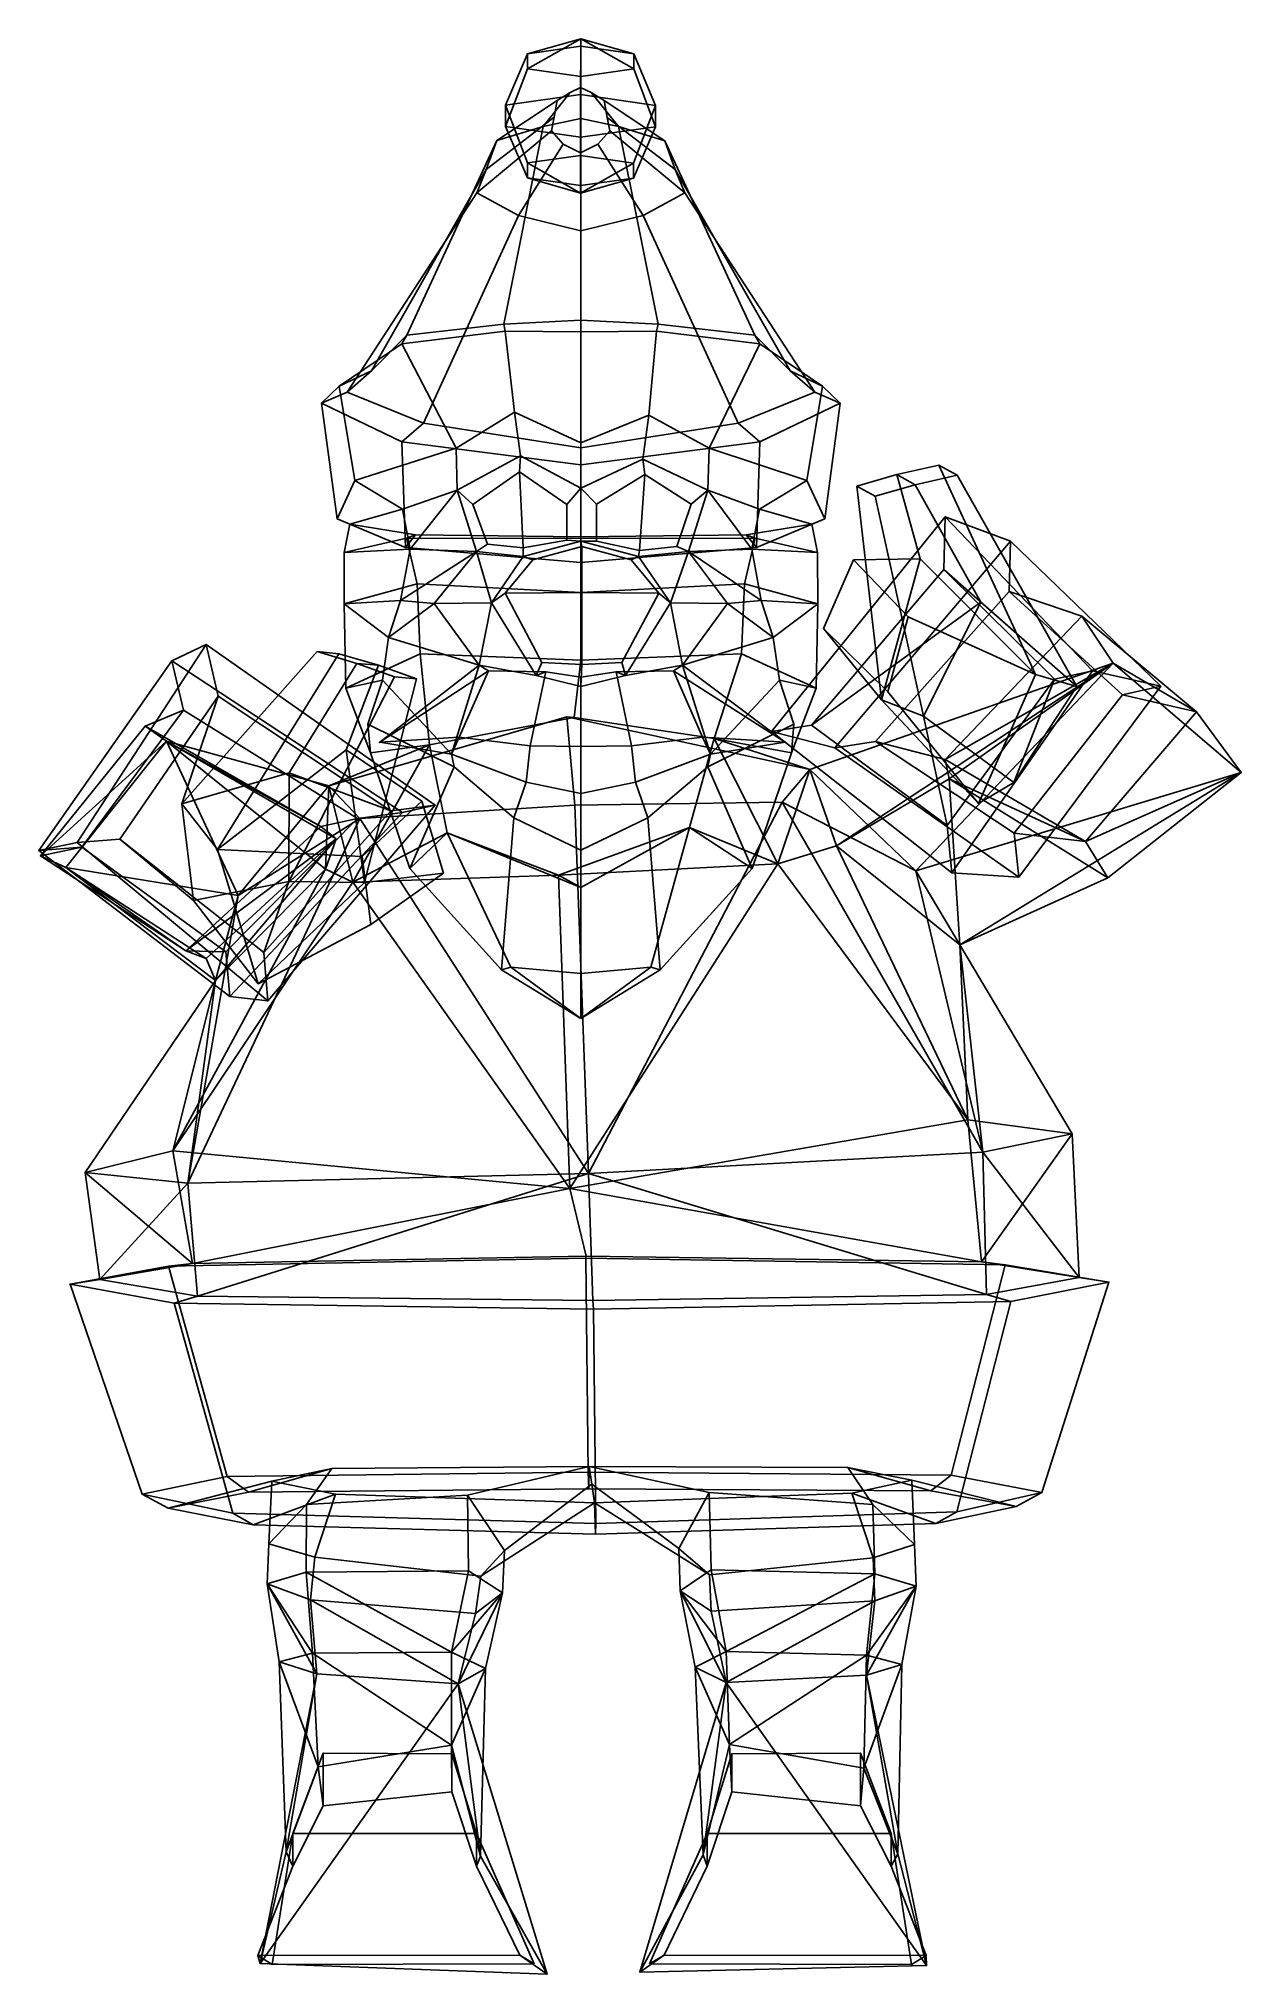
# Model space of a CAD drawing. Extents: x -144 to 165, y -156 to 341.
import ezdxf

# ---------------------------------------------------------------- set-up
doc = ezdxf.new("R2010")
doc.units = 0

msp = doc.modelspace()

# ---------------------------------------------------------------- linework, layer by layer
for p in [(-56.319145, 160.365143, 96.495125), (47.687424, 160.365143, 96.495125)]:
    msp.add_point(p)
for points in [[(-18.376617, 336.949158, -22.037312), (-4.769042, 338.858826, -29.255663), (-4.795277, 326.463806, -38.97863), (-24.039314, 323.763123, -28.770412)], [(-18.374027, 333.085388, -7.617522), (-4.756031, 340.792175, -13.282482), (-18.376617, 336.949158, -22.037312)], [(-4.756031, 340.792175, -13.282482), (-4.769042, 338.858826, -29.255663), (-18.376617, 336.949158, -22.037312)], [(-4.763864, 331.131287, -0.416025), (-4.756031, 340.792175, -13.282482), (-18.374027, 333.085388, -7.617522)], [(8.841154, 336.904724, -22.054108), (14.452418, 323.700287, -28.794165), (-4.795277, 326.463806, -38.97863), (-4.769042, 338.858826, -29.255663)], [(-4.756031, 340.792175, -13.282482), (8.841154, 336.904724, -22.054108), (-4.769042, 338.858826, -29.255663)], [(-4.763864, 331.131287, -0.416025), (8.843743, 333.040955, -7.634317), (-4.756031, 340.792175, -13.282482)], [(8.843743, 333.040955, -7.634317), (8.841154, 336.904724, -22.054108), (-4.756031, 340.792175, -13.282482)], [(-24.035654, 318.29892, -8.377671), (-18.374027, 333.085388, -7.617522), (-18.376617, 336.949158, -22.037312), (-24.039314, 323.763123, -28.770412)], [(-4.787954, 315.53537, 1.806764), (-4.763864, 331.131287, -0.416025), (-18.374027, 333.085388, -7.617522), (-24.035654, 318.29892, -8.377671)], [(-4.787954, 315.53537, 1.806764), (14.456079, 318.236053, -8.401423), (8.843743, 333.040955, -7.634317), (-4.763864, 331.131287, -0.416025)], [(14.456079, 318.236053, -8.401423), (14.452418, 323.700287, -28.794165), (8.841154, 336.904724, -22.054108), (8.843743, 333.040955, -7.634317)], [(-4.782712, 328.239136, -7.126527), (-7.480326, 327.024872, -7.458448), (-14.351939, 318.266296, 51.219952), (-4.722404, 320.358612, 53.964451)], [(-4.782712, 328.239136, -7.126527), (-4.722404, 320.358612, 53.964451), (4.901063, 318.252838, 51.214859), (-2.08949, 327.016052, -7.461774)], [(-10.824583, 324.942139, -8.027981), (-11.582346, 320.642426, -9.20479), (-28.976822, 307.271637, 36.821705), (-26.287489, 314.677887, 46.516022)], [(-7.480326, 327.024872, -7.458448), (-10.824583, 324.942139, -8.027981), (-26.287489, 314.677887, 46.516022), (-14.351939, 318.266296, 51.219952)], [(-18.426943, 308.958221, -29.53746), (-24.039314, 323.763123, -28.770412), (-4.795277, 326.463806, -38.97863), (-4.819367, 310.86792, -36.75581)], [(-24.035654, 318.29892, -8.377671), (-24.039314, 323.763123, -28.770412), (-18.426943, 308.958221, -29.53746), (-18.424353, 305.094452, -15.11767)], [(8.790828, 308.913788, -29.554255), (-4.819367, 310.86792, -36.75581), (-4.795277, 326.463806, -38.97863), (14.452418, 323.700287, -28.794165)], [(-2.08949, 327.016052, -7.461774), (4.901063, 318.252838, 51.214859), (16.826214, 314.647736, 46.50462), (1.247243, 324.922424, -8.03543)], [(1.247243, 324.922424, -8.03543), (16.826214, 314.647736, 46.50462), (19.494129, 307.237701, 36.808887), (1.989508, 320.620239, -9.213164)], [(14.456079, 318.236053, -8.401423), (8.793417, 305.050018, -15.134465), (8.790828, 308.913788, -29.554255), (14.452418, 323.700287, -28.794165)], [(-49.368149, 264.803253, 82.086647), (-24.507843, 267.628021, 94.745087), (-14.351939, 318.266296, 51.219952), (-26.287489, 314.677887, 46.516022)], [(-11.582346, 320.642426, -9.20479), (-12.275255, 317.174194, -10.154003), (-31.437815, 301.297607, 29.001936), (-28.976822, 307.271637, 36.821705)], [(-4.719581, 268.643951, 102.110413), (-4.722404, 320.358612, 53.964451), (-14.351939, 318.266296, 51.219952), (-24.507843, 267.628021, 94.745087)], [(-4.787954, 315.53537, 1.806764), (-24.035654, 318.29892, -8.377671), (-18.424353, 305.094452, -15.11767), (-4.814188, 303.14035, -7.916173)], [(-4.787954, 315.53537, 1.806764), (-4.814188, 303.14035, -7.916173), (8.793417, 305.050018, -15.134465), (14.456079, 318.236053, -8.401423)], [(-4.719581, 268.643951, 102.110413), (15.068679, 267.628021, 94.745087), (4.901063, 318.252838, 51.214859), (-4.722404, 320.358612, 53.964451)], [(1.989508, 320.620239, -9.213164), (19.494129, 307.237701, 36.808887), (21.937853, 301.260284, 28.98782), (2.669918, 317.14978, -10.163225)], [(39.928993, 264.803253, 82.086647), (16.826214, 314.647736, 46.50462), (4.901063, 318.252838, 51.214859), (15.068679, 267.628021, 94.745087)], [(-58.40868, 255.59906, 55.375454), (-49.368149, 264.803253, 82.086647), (-26.287489, 314.677887, 46.516022), (-28.976822, 307.271637, 36.821705)], [(-12.275255, 317.174194, -10.154003), (-9.280425, 313.777924, -11.084126), (-20.728605, 295.4487, 21.354467), (-31.437815, 301.297607, 29.001936)], [(-9.280425, 313.777924, -11.084126), (-4.812896, 311.485901, -11.712281), (-4.764117, 291.502228, 16.200111), (-20.728605, 295.4487, 21.354467)], [(-0.337135, 313.763336, -11.089643), (11.211748, 295.426331, 21.346022), (-4.764117, 291.502228, 16.200111), (-4.812896, 311.485901, -11.712281)], [(2.669918, 317.14978, -10.163225), (21.937853, 301.260284, 28.98782), (11.211748, 295.426331, 21.346022), (-0.337135, 313.763336, -11.089643)], [(48.969524, 255.59906, 55.375454), (19.494129, 307.237701, 36.808887), (16.826214, 314.647736, 46.50462), (39.928993, 264.803253, 82.086647)], [(-4.827209, 301.207001, -23.889297), (-18.426943, 308.958221, -29.53746), (-4.819367, 310.86792, -36.75581)], [(-18.424353, 305.094452, -15.11767), (-18.426943, 308.958221, -29.53746), (-4.827209, 301.207001, -23.889297)], [(-4.827209, 301.207001, -23.889297), (-4.819367, 310.86792, -36.75581), (8.790828, 308.913788, -29.554255)], [(8.793417, 305.050018, -15.134465), (-4.827209, 301.207001, -23.889297), (8.790828, 308.913788, -29.554255)], [(-64.678619, 250.177185, 32.811611), (-58.40868, 255.59906, 55.375454), (-28.976822, 307.271637, 36.821705), (-31.437815, 301.297607, 29.001936)], [(-4.814188, 303.14035, -7.916173), (-18.424353, 305.094452, -15.11767), (-4.827209, 301.207001, -23.889297)], [(-4.814188, 303.14035, -7.916173), (-4.827209, 301.207001, -23.889297), (8.793417, 305.050018, -15.134465)], [(55.239464, 250.177185, 32.811611), (21.937853, 301.260284, 28.98782), (19.494129, 307.237701, 36.808887), (48.969524, 255.59906, 55.375454)], [(-45.090706, 242.208405, 12.722825), (-64.678619, 250.177185, 32.811611), (-31.437815, 301.297607, 29.001936), (-20.728605, 295.4487, 21.354467)], [(35.651543, 242.208405, 12.722826), (11.211748, 295.426331, 21.346022), (21.937853, 301.260284, 28.98782), (55.239464, 250.177185, 32.811611)], [(-4.719582, 235.910461, -5.742792), (-45.090706, 242.208405, 12.722825), (-20.728605, 295.4487, 21.354467), (-4.764117, 291.502228, 16.200111)], [(-4.719582, 235.910461, -5.742792), (-4.764117, 291.502228, 16.200111), (11.211748, 295.426331, 21.346022), (35.651543, 242.208405, 12.722826)], [(-4.719581, 265.653229, 105.996429), (-4.719581, 268.643951, 102.110413), (-24.507843, 267.628021, 94.745087), (-24.119179, 265.833313, 99.837967)], [(-4.719581, 265.653229, 105.996429), (14.680015, 265.833313, 99.837967), (15.068679, 267.628021, 94.745087), (-4.719581, 268.643951, 102.110413)], [(-50.6105, 262.561523, 86.926041), (-49.368149, 264.803253, 82.086647), (-58.40868, 255.59906, 55.375454), (-66.707359, 251.690308, 57.15406)], [(-24.119179, 265.833313, 99.837967), (-24.507843, 267.628021, 94.745087), (-49.368149, 264.803253, 82.086647), (-50.6105, 262.561523, 86.926041)], [(-21.762354, 245.036011, 105.993355), (-24.119179, 265.833313, 99.837967), (-50.6105, 262.561523, 86.926041), (-36.703087, 235.798859, 95.688095)], [(-4.719582, 237.132874, 110.968666), (-4.719581, 265.653229, 105.996429), (-24.119179, 265.833313, 99.837967), (-21.762354, 245.036011, 105.993355)], [(-4.719582, 237.132874, 110.968666), (12.726913, 244.241577, 106.137733), (14.680015, 265.833313, 99.837967), (-4.719581, 265.653229, 105.996429)], [(12.726913, 244.241577, 106.137733), (28.135965, 235.798859, 95.688103), (41.171345, 262.561523, 86.926041), (14.680015, 265.833313, 99.837967)], [(14.680015, 265.833313, 99.837967), (41.171345, 262.561523, 86.926041), (39.928993, 264.803253, 82.086647), (15.068679, 267.628021, 94.745087)], [(41.171345, 262.561523, 86.926041), (57.2682, 251.690308, 57.15406), (48.969524, 255.59906, 55.375454), (39.928993, 264.803253, 82.086647)], [(-36.703087, 235.798859, 95.688095), (-50.6105, 262.561523, 86.926041), (-66.707359, 251.690308, 57.15406), (-62.660297, 227.540619, 77.814453)], [(28.135965, 235.798859, 95.688103), (53.221138, 227.540619, 77.814453), (57.2682, 251.690308, 57.15406), (41.171345, 262.561523, 86.926041)], [(-66.707359, 251.690308, 57.15406), (-58.40868, 255.59906, 55.375454), (-64.678619, 250.177185, 32.811611), (-71.233047, 247.304596, 31.64838)], [(57.2682, 251.690308, 57.15406), (61.793892, 247.304596, 31.64838), (55.239464, 250.177185, 32.811611), (48.969524, 255.59906, 55.375454)], [(-62.660297, 227.540619, 77.814453), (-66.707359, 251.690308, 57.15406), (-71.233047, 247.304596, 31.64838), (-67.233711, 217.683228, 41.266933)], [(-71.233047, 247.304596, 31.64838), (-64.678619, 250.177185, 32.811611), (-45.090706, 242.208405, 12.722825), (-50.619423, 237.459106, 9.714837)], [(61.793892, 247.304596, 31.64838), (41.180264, 237.459106, 9.714837), (35.651543, 242.208405, 12.722826), (55.239464, 250.177185, 32.811611)], [(53.221138, 227.540619, 77.814453), (57.794552, 217.683228, 41.266933), (61.793892, 247.304596, 31.64838), (57.2682, 251.690308, 57.15406)], [(-67.233711, 217.683228, 41.266933), (-71.233047, 247.304596, 31.64838), (-50.619423, 237.459106, 9.714837), (-49.724098, 210.312958, 16.025953)], [(-21.762354, 245.036011, 105.993355), (-36.703087, 235.798859, 95.688095), (-36.410381, 225.057556, 94.877663), (-20.193663, 233.792145, 106.658783)], [(-4.719582, 237.132874, 110.968666), (-21.762354, 245.036011, 105.993355), (-20.193663, 233.792145, 106.658783), (-4.719582, 225.558319, 108.95771)], [(-4.719582, 237.132874, 110.968666), (-4.719582, 225.558319, 108.95771), (11.158219, 232.987305, 106.68766), (12.726913, 244.241577, 106.137733)], [(12.726913, 244.241577, 106.137733), (11.158219, 232.987305, 106.68766), (27.843252, 225.057556, 94.877663), (28.135965, 235.798859, 95.688103)], [(57.794552, 217.683228, 41.266933), (40.284935, 210.312927, 16.025953), (41.180264, 237.459106, 9.714837), (61.793892, 247.304596, 31.64838)], [(-50.619423, 237.459106, 9.714837), (-45.090706, 242.208405, 12.722825), (-4.719582, 235.910461, -5.742792), (-4.719582, 231.539124, -9.574923)], [(41.180264, 237.459106, 9.714837), (-4.719582, 231.539124, -9.574923), (-4.719582, 235.910461, -5.742792), (35.651543, 242.208405, 12.722826)], [(-50.494759, 220.184937, 78.357887), (-36.410381, 225.057556, 94.877663), (-36.703087, 235.798859, 95.688095), (-62.660297, 227.540619, 77.814453)], [(-49.724098, 210.312958, 16.025953), (-50.619423, 237.459106, 9.714837), (-4.719582, 231.539124, -9.574923), (-4.719583, 206.496765, -3.372415)], [(-20.452511, 229.697693, 104.469688), (-20.193663, 233.792145, 106.658783), (-36.410381, 225.057556, 94.877663), (-32.389645, 221.328979, 94.654114)], [(-20.452511, 229.697693, 104.469688), (-8.304637, 221.325775, 106.095718), (-4.719582, 225.558319, 108.95771), (-20.193663, 233.792145, 106.658783)], [(40.284935, 210.312927, 16.025953), (-4.719583, 206.496765, -3.372415), (-4.719582, 231.539124, -9.574923), (41.180264, 237.459106, 9.714837)], [(41.055592, 220.184937, 78.357887), (53.221138, 227.540619, 77.814453), (28.135965, 235.798859, 95.688103), (27.843252, 225.057556, 94.877663)], [(-19.553154, 210.204559, 102.64016), (-20.452511, 229.697693, 104.469688), (-32.389645, 221.328979, 94.654114), (-28.642641, 211.139099, 97.547935)], [(-8.304637, 221.325775, 106.095718), (-20.452511, 229.697693, 104.469688), (-19.553154, 210.204559, 102.64016), (-8.304637, 212.208496, 106.939919)], [(11.665092, 229.002502, 104.268639), (11.158219, 232.987305, 106.68766), (-4.719582, 225.558319, 108.95771), (-0.68139, 221.445038, 106.276031)], [(-0.68139, 221.445038, 106.276031), (-0.68139, 211.94043, 107.318275), (10.348078, 209.592163, 102.009949), (11.665092, 229.002502, 104.268639)], [(10.348078, 209.592163, 102.009949), (19.910402, 210.588196, 95.723228), (23.584436, 221.448425, 92.15062), (11.665092, 229.002502, 104.268639)], [(11.665092, 229.002502, 104.268639), (23.584436, 221.448425, 92.15062), (27.843252, 225.057556, 94.877663), (11.158219, 232.987305, 106.68766)], [(66.032448, 226.064178, 203.707199), (76.30159, 229.058502, 206.201065), (81.032906, 226.419983, 194.428085), (70.751846, 223.528442, 191.884079)], [(66.032448, 226.064178, 203.707199), (72.381821, 171.225098, 202.109833), (82.296227, 207.426392, 212.784256), (76.30159, 229.058502, 206.201065)], [(76.30159, 229.058502, 206.201065), (87.051949, 231.422974, 209.0522), (91.754967, 228.905792, 197.26207), (81.032906, 226.419983, 194.428085)], [(76.30159, 229.058502, 206.201065), (82.296227, 207.426392, 212.784256), (111.852318, 177.780487, 213.289337), (87.051949, 231.422974, 209.0522)], [(81.032906, 226.419983, 194.428085), (91.754967, 228.905792, 197.26207), (122.416939, 174.688293, 181.825821), (97.80838, 196.288208, 168.790894)], [(87.051949, 231.422974, 209.0522), (111.852318, 177.780487, 213.289337), (122.416939, 174.688293, 181.825821), (91.754967, 228.905792, 197.26207)], [(-62.660297, 227.540619, 77.814453), (-67.233711, 217.683228, 41.266933), (-63.928173, 216.348694, 41.578911), (-50.494759, 220.184937, 78.357887)], [(-48.522007, 209.859009, 78.655991), (-36.410381, 225.057556, 94.877663), (-50.494759, 220.184937, 78.357887)], [(-31.480112, 209.298401, 98.549278), (-36.410381, 225.057556, 94.877663), (-48.522007, 209.859009, 78.655991)], [(-28.642641, 211.139099, 97.547935), (-32.389645, 221.328979, 94.654114), (-36.410381, 225.057556, 94.877663), (-31.480112, 209.298401, 98.549278)], [(-8.304637, 212.208496, 106.939919), (-4.719583, 211.96109, 110.144325), (-4.719582, 225.558319, 108.95771), (-8.304637, 221.325775, 106.095718)], [(-0.68139, 211.94043, 107.318275), (-0.68139, 221.445038, 106.276031), (-4.719582, 225.558319, 108.95771), (-4.719583, 211.96109, 110.144325)], [(19.910402, 210.588196, 95.723228), (22.912987, 209.298401, 98.549278), (27.843252, 225.057556, 94.877663), (23.584436, 221.448425, 92.15062)], [(22.912987, 209.298401, 98.549278), (39.082836, 209.859009, 78.655991), (27.843252, 225.057556, 94.877663)], [(39.082836, 209.859009, 78.655991), (41.055592, 220.184937, 78.357887), (27.843252, 225.057556, 94.877663)], [(53.221138, 227.540619, 77.814453), (41.055592, 220.184937, 78.357887), (54.489014, 216.348694, 41.578911), (57.794552, 217.683228, 41.266933)], [(66.032448, 226.064178, 203.707199), (70.751846, 223.528442, 191.884079), (83.176666, 167.042603, 170.863373), (72.381821, 171.225098, 202.109833)], [(70.751846, 223.528442, 191.884079), (81.032906, 226.419983, 194.428085), (97.80838, 196.288208, 168.790894), (83.176666, 167.042603, 170.863373)], [(-50.494759, 220.184937, 78.357887), (-63.928173, 216.348694, 41.578911), (-65.432579, 209.042908, 42.462151), (-48.522007, 209.859009, 78.655991)], [(41.055592, 220.184937, 78.357887), (39.082836, 209.859009, 78.655991), (55.993416, 209.042908, 42.462151), (54.489014, 216.348694, 41.578911)], [(-67.233711, 217.683228, 41.266933), (-49.724098, 210.312958, 16.025953), (-47.13797, 213.574707, 15.364482), (-63.928173, 216.348694, 41.578911)], [(-65.432579, 209.042908, 42.462151), (-63.928173, 216.348694, 41.578911), (-47.13797, 213.574707, 15.364482), (-49.450333, 212.72229, 12.67251)], [(-49.724098, 210.312958, 16.025953), (-4.719583, 206.496765, -3.372415), (-4.719583, 213.033264, -1.753984), (-47.13797, 213.574707, 15.364482)], [(-49.450333, 212.72229, 12.67251), (-47.13797, 213.574707, 15.364482), (-4.719583, 213.033264, -1.753984), (-4.719584, 212.648071, -2.405132)], [(40.011162, 212.72229, 12.67251), (-4.719584, 212.648071, -2.405132), (-4.719583, 213.033264, -1.753984), (37.698807, 213.574707, 15.364482)], [(40.284935, 210.312927, 16.025953), (37.698807, 213.574707, 15.364482), (-4.719583, 213.033264, -1.753984), (-4.719583, 206.496765, -3.372415)], [(57.794552, 217.683228, 41.266933), (54.489014, 216.348694, 41.578911), (37.698807, 213.574707, 15.364482), (40.284935, 210.312927, 16.025953)], [(55.993416, 209.042908, 42.462151), (40.011162, 212.72229, 12.67251), (37.698807, 213.574707, 15.364482), (54.489014, 216.348694, 41.578911)], [(60.377525, 158.959747, 127.723648), (44.172356, 163.163086, 156.30661), (88.721436, 218.198181, 173.971115), (105.469933, 211.936066, 146.957458)], [(44.172356, 163.163086, 156.30661), (54.405899, 164.80426, 162.229645), (88.387619, 204.712708, 175.793732), (88.721436, 218.198181, 173.971115)], [(126.488991, 178.700134, 203.59993), (88.721436, 218.198181, 173.971115), (88.387619, 204.712708, 175.793732), (116.766983, 176.574768, 198.057922)], [(126.488991, 178.700134, 203.59993), (144.039093, 174.750671, 175.789673), (105.469933, 211.936066, 146.957458), (88.721436, 218.198181, 173.971115)], [(-65.454361, 195.848938, 44.641083), (-65.432579, 209.042908, 42.462151), (-49.450333, 212.72229, 12.67251), (-46.705555, 201.025208, 11.188781)], [(-48.522007, 209.859009, 78.655991), (-65.432579, 209.042908, 42.462151), (-65.454361, 195.848938, 44.641083), (-50.963776, 196.759888, 78.504814)], [(-50.963776, 196.759888, 78.504814), (-31.480112, 209.298401, 98.549278), (-48.522007, 209.859009, 78.655991)], [(-42.309799, 195.943115, 101.72583), (-31.480112, 209.298401, 98.549278), (-50.963776, 196.759888, 78.504814)], [(-46.705555, 201.025208, 11.188781), (-49.450333, 212.72229, 12.67251), (-4.719584, 212.648071, -2.405132), (-4.719587, 198.771912, -0.945824)], [(-42.309799, 195.943115, 101.72583), (-27.678038, 196.096497, 104.760262), (-31.480112, 209.298401, 98.549278)], [(-19.553154, 210.204559, 102.64016), (-28.642641, 211.139099, 97.547935), (-31.480112, 209.298401, 98.549278), (-19.520262, 208.017517, 104.835991)], [(-27.678038, 196.096497, 104.760262), (-19.520262, 208.017517, 104.835991), (-31.480112, 209.298401, 98.549278)], [(-4.4612, 198.757813, 128.666168), (-4.4612, 210.574738, 124.536148), (-17.084074, 207.140503, 121.01963), (-24.160402, 198.576141, 122.216965)], [(-19.553154, 210.204559, 102.64016), (-19.520262, 208.017517, 104.835991), (-4.719583, 211.96109, 110.144325), (-8.304637, 212.208496, 106.939919)], [(-4.4612, 210.574738, 124.536148), (-4.719583, 211.96109, 110.144325), (-19.520262, 208.017517, 104.835991), (-17.084074, 207.140503, 121.01963)], [(37.266388, 201.025208, 11.188781), (-4.719587, 198.771912, -0.945824), (-4.719584, 212.648071, -2.405132), (40.011162, 212.72229, 12.67251)], [(-4.4612, 210.574738, 124.536148), (8.161673, 207.140503, 121.01963), (10.081097, 208.017517, 104.835991), (-4.719583, 211.96109, 110.144325)], [(10.348078, 209.592163, 102.009949), (-0.68139, 211.94043, 107.318275), (-4.719583, 211.96109, 110.144325), (10.081097, 208.017517, 104.835991)], [(-4.4612, 198.757813, 128.666168), (15.238001, 198.576141, 122.216965), (8.161673, 207.140503, 121.01963), (-4.4612, 210.574738, 124.536148)], [(10.348078, 209.592163, 102.009949), (10.081097, 208.017517, 104.835991), (22.912987, 209.298401, 98.549278), (19.910402, 210.588196, 95.723228)], [(18.238874, 196.096497, 104.760262), (22.912987, 209.298401, 98.549278), (10.081097, 208.017517, 104.835991)], [(32.870632, 195.943115, 101.72583), (22.912987, 209.298401, 98.549278), (18.238874, 196.096497, 104.760262)], [(41.524612, 196.759888, 78.504814), (39.082836, 209.859009, 78.655991), (22.912987, 209.298401, 98.549278)], [(32.870632, 195.943115, 101.72583), (41.524612, 196.759888, 78.504814), (22.912987, 209.298401, 98.549278)], [(56.015202, 195.848938, 44.641083), (37.266388, 201.025208, 11.188781), (40.011162, 212.72229, 12.67251), (55.993416, 209.042908, 42.462151)], [(39.082836, 209.859009, 78.655991), (41.524612, 196.759888, 78.504814), (56.015202, 195.848938, 44.641083), (55.993416, 209.042908, 42.462151)], [(60.377525, 158.959747, 127.723648), (105.469933, 211.936066, 146.957458), (105.08197, 199.051819, 148.657181), (70.793709, 160.590637, 133.758362)], [(144.039093, 174.750671, 175.789673), (134.173676, 172.553436, 170.171997), (105.08197, 199.051819, 148.657181), (105.469933, 211.936066, 146.957458)], [(-24.160402, 198.576141, 122.216965), (-17.084074, 207.140503, 121.01963), (-19.520262, 208.017517, 104.835991), (-27.678038, 196.096497, 104.760262)], [(15.238001, 198.576141, 122.216965), (18.238874, 196.096497, 104.760262), (10.081097, 208.017517, 104.835991), (8.161673, 207.140503, 121.01963)], [(97.80838, 196.288208, 168.790894), (122.416939, 174.688293, 181.825821), (88.387619, 204.712708, 175.793732), (54.405899, 164.80426, 162.229645)], [(57.520359, 189.51886, 266.942322), (65.228615, 207.135284, 264.83786), (82.296227, 207.426392, 212.784256), (72.381821, 171.225098, 202.109833)], [(57.520359, 189.51886, 266.942322), (74.020218, 173.286499, 263.541443), (79.171814, 192.575439, 272.313782), (65.228615, 207.135284, 264.83786)], [(65.228615, 207.135284, 264.83786), (79.171814, 192.575439, 272.313782), (111.852318, 177.780487, 213.289337), (82.296227, 207.426392, 212.784256)], [(106.263557, 150.100922, 182.185089), (116.766983, 176.574768, 198.057922), (88.387619, 204.712708, 175.793732), (122.416939, 174.688293, 181.825821)], [(-65.018005, 174.294678, 46.003769), (-65.454361, 195.848938, 44.641083), (-46.705555, 201.025208, 11.188781), (-45.912838, 183.037537, 14.099627)], [(-45.912838, 183.037537, 14.099627), (-46.705555, 201.025208, 11.188781), (-4.719587, 198.771912, -0.945824), (-4.719587, 181.411835, 3.485335)], [(-14.736074, 180.828156, 117.381271), (-24.160402, 198.576141, 122.216965), (-27.678038, 196.096497, 104.760262), (-16.186043, 177.509399, 104.511536)], [(-4.4612, 180.306702, 122.611298), (-4.4612, 198.757813, 128.666168), (-24.160402, 198.576141, 122.216965), (-14.736074, 180.828156, 117.381271)], [(36.473671, 183.037537, 14.099627), (-4.719587, 181.411835, 3.485335), (-4.719587, 198.771912, -0.945824), (37.266388, 201.025208, 11.188781)], [(-4.4612, 180.306702, 122.611298), (5.813674, 180.828156, 117.381271), (15.238001, 198.576141, 122.216965), (-4.4612, 198.757813, 128.666168)], [(5.813674, 180.828156, 117.381271), (6.746878, 177.509399, 104.511536), (18.238874, 196.096497, 104.760262), (15.238001, 198.576141, 122.216965)], [(55.57885, 174.294678, 46.003769), (36.473671, 183.037537, 14.099627), (37.266388, 201.025208, 11.188781), (56.015202, 195.848938, 44.641083)], [(123.734886, 192.726807, 118.337067), (88.665977, 155.995239, 102.708046), (70.793709, 160.590637, 133.758362), (105.08197, 199.051819, 148.657181)], [(134.173676, 172.553436, 170.171997), (153.157135, 168.167786, 139.760101), (123.734886, 192.726807, 118.337067), (105.08197, 199.051819, 148.657181)], [(-50.963776, 196.759888, 78.504814), (-65.454361, 195.848938, 44.641083), (-54.02985, 187.236511, 77.948036)], [(-55.635593, 176.30658, 78.12674), (-54.02985, 187.236511, 77.948036), (-65.454361, 195.848938, 44.641083), (-65.018005, 174.294678, 46.003769)], [(-54.02985, 187.236511, 77.948036), (-42.309799, 195.943115, 101.72583), (-50.963776, 196.759888, 78.504814)], [(-30.813177, 180.129791, 98.608398), (-42.309799, 195.943115, 101.72583), (-54.02985, 187.236511, 77.948036)], [(-30.813177, 180.129791, 98.608398), (-27.678038, 196.096497, 104.760262), (-42.309799, 195.943115, 101.72583)], [(-16.186043, 177.509399, 104.511536), (-27.678038, 196.096497, 104.760262), (-30.813177, 180.129791, 98.608398)], [(6.746878, 177.509399, 104.511536), (21.374014, 180.129791, 98.608398), (18.238874, 196.096497, 104.760262)], [(21.374014, 180.129791, 98.608398), (32.870632, 195.943115, 101.72583), (18.238874, 196.096497, 104.760262)], [(21.374014, 180.129791, 98.608398), (44.590687, 187.236511, 77.948036), (32.870632, 195.943115, 101.72583)], [(44.590687, 187.236511, 77.948036), (41.524612, 196.759888, 78.504814), (32.870632, 195.943115, 101.72583)], [(41.524612, 196.759888, 78.504814), (44.590687, 187.236511, 77.948036), (56.015202, 195.848938, 44.641083)], [(46.19643, 176.30658, 78.12674), (55.57885, 174.294678, 46.003769), (56.015202, 195.848938, 44.641083), (44.590687, 187.236511, 77.948036)], [(83.176666, 167.042603, 170.863373), (97.80838, 196.288208, 168.790894), (54.405899, 164.80426, 162.229645), (89.20871, 139.058411, 188.131653)], [(57.520359, 189.51886, 266.942322), (72.381821, 171.225098, 202.109833), (97.249207, 144.645996, 216.173721), (74.020218, 173.286499, 263.541443)], [(74.020218, 173.286499, 263.541443), (97.249207, 144.645996, 216.173721), (111.852318, 177.780487, 213.289337), (79.171814, 192.575439, 272.313782)], [(88.665977, 155.995239, 102.708046), (123.734886, 192.726807, 118.337067), (131.746246, 180.668182, 67.49691)], [(153.157135, 168.167786, 139.760101), (131.746246, 180.668182, 67.49691), (123.734886, 192.726807, 118.337067)], [(-133.860382, 134.679932, 222.106812), (-100.80864, 185.487427, 208.30365), (-109.576996, 181.233276, 177.408951), (-143.753952, 132.647949, 190.563126)], [(-133.860382, 134.679932, 222.106812), (-122.965477, 135.525513, 218.89209), (-97.775024, 172.21759, 208.311127), (-100.80864, 185.487427, 208.30365)], [(-50.494598, 142.402161, 162.877289), (-109.576996, 181.233276, 177.408951), (-100.80864, 185.487427, 208.30365), (-42.100262, 144.277313, 194.866043)], [(-42.100262, 144.277313, 194.866043), (-100.80864, 185.487427, 208.30365), (-97.775024, 172.21759, 208.311127), (-53.450233, 142.796265, 198.255157)], [(-55.635593, 176.30658, 78.12674), (-37.921188, 157.303833, 104.917747), (-30.813177, 180.129791, 98.608398), (-54.02985, 187.236511, 77.948036)], [(46.19643, 176.30658, 78.12674), (44.590687, 187.236511, 77.948036), (21.374014, 180.129791, 98.608398), (28.482021, 157.303833, 104.917747)], [(-143.753952, 132.647949, 190.563126), (-109.576996, 181.233276, 177.408951), (-106.604263, 168.57605, 177.393127), (-132.690308, 133.465851, 187.301376)], [(-50.494598, 142.402161, 162.877289), (-62.039288, 140.855408, 166.327255), (-106.604263, 168.57605, 177.393127), (-109.576996, 181.233276, 177.408951)], [(-62.189133, 180.608398, 233.112762), (-79.531982, 152.539063, 199.42334), (-107.034889, 144.582672, 208.374237), (-72.360558, 183.636108, 237.180756)], [(-66.805656, 183.060547, 248.854401), (-72.360558, 183.636108, 237.180756), (-107.034889, 144.582672, 208.374237), (-97.930626, 132.887451, 243.912704)], [(-56.591743, 180.151123, 244.792252), (-66.805656, 183.060547, 248.854401), (-97.930626, 132.887451, 243.912704), (-64.934753, 158.436584, 247.261002)], [(-52.491566, 177.175476, 229.27803), (-79.574181, 124.657227, 199.018997), (-79.531982, 152.539063, 199.42334), (-62.189133, 180.608398, 233.112762)], [(-56.591743, 180.151123, 244.792252), (-62.189133, 180.608398, 233.112762), (-72.360558, 183.636108, 237.180756), (-66.805656, 183.060547, 248.854401)], [(-58.689468, 157.683044, 50.112881), (-65.018005, 174.294678, 46.003769), (-45.912838, 183.037537, 14.099627), (-43.56308, 159.693359, 31.354086)], [(-46.916477, 176.609131, 240.986435), (-56.591743, 180.151123, 244.792252), (-64.934753, 158.436584, 247.261002), (-60.196663, 124.419373, 228.736572)], [(-46.916477, 176.609131, 240.986435), (-52.491566, 177.175476, 229.27803), (-62.189133, 180.608398, 233.112762), (-56.591743, 180.151123, 244.792252)], [(-28.446987, 178.709167, 112.608627), (-30.813177, 180.129791, 98.608398), (-56.319145, 160.365143, 96.495125)], [(-56.319145, 160.365143, 96.495125), (-30.813177, 180.129791, 98.608398), (-37.921188, 157.303833, 104.917747)], [(-35.924191, 161.660431, 115.00264), (-28.446987, 178.709167, 112.608627), (-56.319145, 160.365143, 96.495125)], [(-43.56308, 159.693359, 31.354086), (-45.912838, 183.037537, 14.099627), (-4.719587, 181.411835, 3.485335), (-6.477915, 166.717285, 8.441915)], [(-13.749617, 178.446899, 112.725739), (-28.446987, 178.709167, 112.608627), (-35.924191, 161.660431, 115.00264), (-17.710569, 159.469116, 123.670204)], [(-28.446987, 178.709167, 112.608627), (-13.749617, 178.446899, 112.725739), (-16.186043, 177.509399, 104.511536), (-30.813177, 180.129791, 98.608398)], [(-4.4612, 180.306702, 122.611298), (-14.736074, 180.828156, 117.381271), (-16.186043, 177.509399, 104.511536), (-4.719583, 174.722046, 110.43103)], [(29.451231, 161.375427, 31.788771), (-6.477915, 166.717285, 8.441915), (-4.719587, 181.411835, 3.485335), (36.473671, 183.037537, 14.099627)], [(-4.4612, 180.306702, 122.611298), (-4.719583, 174.722046, 110.43103), (6.746878, 177.509399, 104.511536), (5.813674, 180.828156, 117.381271)], [(19.007824, 178.709167, 112.608627), (21.374014, 180.129791, 98.608398), (6.746878, 177.509399, 104.511536), (4.310453, 178.446899, 112.725739)], [(4.310453, 178.446899, 112.725739), (8.271404, 159.469116, 123.670204), (26.485025, 161.660431, 115.00264), (19.007824, 178.709167, 112.608627)], [(19.007824, 178.709167, 112.608627), (47.687424, 160.365143, 96.495125), (21.374014, 180.129791, 98.608398)], [(26.485025, 161.660431, 115.00264), (47.687424, 160.365143, 96.495125), (19.007824, 178.709167, 112.608627)], [(47.687424, 160.365143, 96.495125), (28.482021, 157.303833, 104.917747), (21.374014, 180.129791, 98.608398)], [(49.250301, 157.683044, 50.112881), (29.451231, 161.375427, 31.788771), (36.473671, 183.037537, 14.099627), (55.57885, 174.294678, 46.003769)], [(60.841228, 133.855103, 44.010654), (131.746246, 180.668182, 67.49691), (53.966541, 153.381775, -1.596603)], [(81.206055, 127.435181, -26.106298), (53.966541, 153.381775, -1.596603), (131.746246, 180.668182, 67.49691)], [(60.841228, 133.855103, 44.010654), (89.742508, 151.025574, 79.202469), (131.746246, 180.668182, 67.49691)], [(81.206055, 127.435181, -26.106298), (131.746246, 180.668182, 67.49691), (164.631668, 152.661926, 71.982155)], [(88.665977, 155.995239, 102.708046), (131.746246, 180.668182, 67.49691), (89.742508, 151.025574, 79.202469)], [(90.430077, 126.898071, 190.692917), (126.488991, 178.700134, 203.59993), (116.766983, 176.574768, 198.057922), (89.20871, 139.058411, 188.131653)], [(107.562828, 125.784454, 161.1483), (144.039093, 174.750671, 175.789673), (126.488991, 178.700134, 203.59993), (90.430077, 126.898071, 190.692917)], [(153.157135, 168.167786, 139.760101), (164.631668, 152.661926, 71.982155), (131.746246, 180.668182, 67.49691)], [(-46.916477, 176.609131, 240.986435), (-60.196663, 124.419373, 228.736572), (-79.574181, 124.657227, 199.018997), (-52.491566, 177.175476, 229.27803)], [(-58.689468, 157.683044, 50.112881), (-59.358818, 165.048523, 81.29702), (-55.635593, 176.30658, 78.12674), (-65.018005, 174.294678, 46.003769)], [(-55.635593, 176.30658, 78.12674), (-59.358818, 165.048523, 81.29702), (-37.238018, 154.082092, 95.906563), (-37.921188, 157.303833, 104.917747)], [(-17.710569, 159.469116, 123.670204), (-4.719582, 159.265625, 124.353912), (-4.719583, 177.032837, 115.474304), (-13.749617, 178.446899, 112.725739)], [(-4.719583, 177.032837, 115.474304), (-4.719583, 174.722046, 110.43103), (-16.186043, 177.509399, 104.511536), (-13.749617, 178.446899, 112.725739)], [(8.271404, 159.469116, 123.670204), (4.310453, 178.446899, 112.725739), (-4.719583, 177.032837, 115.474304), (-4.719582, 159.265625, 124.353912)], [(-4.719583, 177.032837, 115.474304), (4.310453, 178.446899, 112.725739), (6.746878, 177.509399, 104.511536), (-4.719583, 174.722046, 110.43103)], [(46.19643, 176.30658, 78.12674), (28.482021, 157.303833, 104.917747), (27.798851, 154.082092, 95.906563), (49.919659, 165.048523, 81.29702)], [(49.250301, 157.683044, 50.112881), (55.57885, 174.294678, 46.003769), (46.19643, 176.30658, 78.12674), (49.919659, 165.048523, 81.29702)], [(83.176666, 167.042603, 170.863373), (89.20871, 139.058411, 188.131653), (116.766983, 176.574768, 198.057922), (106.263557, 150.100922, 182.185089)], [(97.249207, 144.645996, 216.173721), (106.263557, 150.100922, 182.185089), (122.416939, 174.688293, 181.825821), (111.852318, 177.780487, 213.289337)], [(107.562828, 125.784454, 161.1483), (106.419617, 137.040527, 158.769882), (134.173676, 172.553436, 170.171997), (144.039093, 174.750671, 175.789673)], [(-104.084763, 119.772095, 206.900803), (-107.034889, 144.582672, 208.374237), (-97.775024, 172.21759, 208.311127), (-122.965477, 135.525513, 218.89209)], [(-79.531982, 152.539063, 199.42334), (-53.450233, 142.796265, 198.255157), (-97.775024, 172.21759, 208.311127), (-107.034889, 144.582672, 208.374237)], [(72.381821, 171.225098, 202.109833), (83.176666, 167.042603, 170.863373), (106.263557, 150.100922, 182.185089), (97.249207, 144.645996, 216.173721)], [(124.694, 134.89801, 127.593864), (153.157135, 168.167786, 139.760101), (134.173676, 172.553436, 170.171997), (106.419617, 137.040527, 158.769882)], [(-132.690308, 133.465851, 187.301376), (-106.604263, 168.57605, 177.393127), (-116.46936, 164.507202, 142.847916), (-143.296036, 131.219543, 152.849045)], [(-143.296036, 131.219543, 152.849045), (-116.46936, 164.507202, 142.847916), (-110.971382, 160.653381, 89.978523)], [(-116.46936, 164.507202, 142.847916), (-106.604263, 168.57605, 177.393127), (-62.039288, 140.855408, 166.327255), (-71.406357, 138.738647, 131.507202)], [(-71.406357, 138.738647, 131.507202), (-110.971382, 160.653381, 89.978523), (-116.46936, 164.507202, 142.847916)], [(-8.314501, 166.900757, 4.635428), (-6.311095, 144.223602, -46.401409), (-61.375206, 140.859161, -37.632153), (-69.391571, 149.239258, -2.943558)], [(-8.314501, 166.900757, 4.635428), (-69.391571, 149.239258, -2.943558), (-43.56308, 159.693359, 31.354086), (-6.477915, 166.717285, 8.441915)], [(-37.238018, 154.082092, 95.906563), (-59.358818, 165.048523, 81.29702), (-58.689468, 157.683044, 50.112881), (-48.611401, 128.035583, 66.107307)], [(-8.314501, 166.900757, 4.635428), (53.966541, 153.381775, -1.596603), (46.855553, 145.046509, -35.818661), (-6.311095, 144.223602, -46.401409)], [(-6.477915, 166.717285, 8.441915), (29.451231, 161.375427, 31.788771), (53.966541, 153.381775, -1.596603), (-8.314501, 166.900757, 4.635428)], [(27.798851, 154.082092, 95.906563), (39.172234, 128.035583, 66.107307), (49.250301, 157.683044, 50.112881), (49.919659, 165.048523, 81.29702)], [(90.430077, 126.898071, 190.692917), (89.20871, 139.058411, 188.131653), (54.405899, 164.80426, 162.229645), (44.172356, 163.163086, 156.30661)], [(124.694, 134.89801, 127.593864), (164.631668, 152.661926, 71.982155), (153.157135, 168.167786, 139.760101)], [(-143.296036, 131.219543, 152.849045), (-110.971382, 160.653381, 89.978523), (-136.782074, 128.232178, 94.686401)], [(-92.577728, 121.119263, -25.154499), (-136.782074, 128.232178, 94.686401), (-110.971382, 160.653381, 89.978523)], [(-70.17778, 127.837463, 37.635876), (-69.391571, 149.239258, -2.943558), (-110.971382, 160.653381, 89.978523)], [(-70.17778, 127.837463, 37.635876), (-110.971382, 160.653381, 89.978523), (-67.477272, 135.595154, 91.244377)], [(-92.577728, 121.119263, -25.154499), (-110.971382, 160.653381, 89.978523), (-69.391571, 149.239258, -2.943558)], [(-71.406357, 138.738647, 131.507202), (-67.477272, 135.595154, 91.244377), (-110.971382, 160.653381, 89.978523)], [(-69.391571, 149.239258, -2.943558), (-63.19939, 124.50943, 58.100609), (-43.56308, 159.693359, 31.354086)], [(-63.19939, 124.50943, 58.100609), (-39.013176, 137.149658, 59.575764), (-43.56308, 159.693359, 31.354086)], [(-48.611401, 128.035583, 66.107307), (-58.689468, 157.683044, 50.112881), (-43.56308, 159.693359, 31.354086), (-39.013176, 137.149658, 59.575764)], [(-37.921188, 157.303833, 104.917747), (-35.924191, 161.660431, 115.00264), (-56.319145, 160.365143, 96.495125)], [(-17.710569, 159.469116, 123.670204), (-35.924191, 161.660431, 115.00264), (-37.921188, 157.303833, 104.917747), (-18.712196, 150.170074, 113.76458)], [(-4.719582, 159.265625, 124.353912), (-17.710569, 159.469116, 123.670204), (-18.712196, 150.170074, 113.76458), (-4.719582, 147.203278, 119.235947)], [(-4.719582, 159.265625, 124.353912), (-4.719582, 147.203278, 119.235947), (9.273031, 150.170074, 113.76458), (8.271404, 159.469116, 123.670204)], [(8.271404, 159.469116, 123.670204), (9.273031, 150.170074, 113.76458), (28.482021, 157.303833, 104.917747), (26.485025, 161.660431, 115.00264)], [(39.172234, 128.035583, 66.107307), (23.134716, 138.506226, 60.329407), (29.451231, 161.375427, 31.788771), (49.250301, 157.683044, 50.112881)], [(45.822613, 129.224487, 60.167576), (29.451231, 161.375427, 31.788771), (23.134716, 138.506226, 60.329407)], [(28.482021, 157.303833, 104.917747), (47.687424, 160.365143, 96.495125), (26.485025, 161.660431, 115.00264)], [(53.966541, 153.381775, -1.596603), (29.451231, 161.375427, 31.788771), (45.822613, 129.224487, 60.167576)], [(107.562828, 125.784454, 161.1483), (90.430077, 126.898071, 190.692917), (44.172356, 163.163086, 156.30661), (60.377525, 158.959747, 127.723648)], [(107.562828, 125.784454, 161.1483), (60.377525, 158.959747, 127.723648), (70.793709, 160.590637, 133.758362), (106.419617, 137.040527, 158.769882)], [(88.665977, 155.995239, 102.708046), (124.694, 134.89801, 127.593864), (106.419617, 137.040527, 158.769882), (70.793709, 160.590637, 133.758362)], [(-45.509308, 145.240601, 296.753296), (-64.934753, 158.436584, 247.261002), (-97.930626, 132.887451, 243.912704), (-60.792885, 131.102905, 302.12262)], [(-39.988739, 126.820862, 294.650482), (-60.196663, 124.419373, 228.736572), (-64.934753, 158.436584, 247.261002), (-45.509308, 145.240601, 296.753296)], [(-25.079617, 102.034058, 97.859222), (-21.894491, 141.018555, 115.812431), (-37.238018, 154.082092, 95.906563), (-48.611401, 128.035583, 66.107307)], [(-21.894491, 141.018555, 115.812431), (-18.712196, 150.170074, 113.76458), (-37.921188, 157.303833, 104.917747), (-37.238018, 154.082092, 95.906563)], [(12.455324, 141.018555, 115.812431), (27.798851, 154.082092, 95.906563), (28.482021, 157.303833, 104.917747), (9.273031, 150.170074, 113.76458)], [(15.640451, 102.034058, 97.859222), (39.172234, 128.035583, 66.107307), (27.798851, 154.082092, 95.906563), (12.455324, 141.018555, 115.812431)], [(124.694, 134.89801, 127.593864), (88.665977, 155.995239, 102.708046), (89.742508, 151.025574, 79.202469)], [(-92.577728, 121.119263, -25.154499), (-69.391571, 149.239258, -2.943558), (-61.375206, 140.859161, -37.632153)], [(-79.574181, 124.657227, 199.018997), (-86.061211, 106.501892, 211.070831), (-53.450233, 142.796265, 198.255157), (-79.531982, 152.539063, 199.42334)], [(-70.17778, 127.837463, 37.635876), (-63.19939, 124.50943, 58.100609), (-69.391571, 149.239258, -2.943558)], [(-4.719582, 132.673096, 122.178642), (-4.719582, 147.203278, 119.235947), (-18.712196, 150.170074, 113.76458), (-21.894491, 141.018555, 115.812431)], [(-4.719582, 132.673096, 122.178642), (12.455324, 141.018555, 115.812431), (9.273031, 150.170074, 113.76458), (-4.719582, 147.203278, 119.235947)], [(60.841228, 133.855103, 44.010654), (53.966541, 153.381775, -1.596603), (45.822613, 129.224487, 60.167576)], [(81.206055, 127.435181, -26.106298), (46.855553, 145.046509, -35.818661), (53.966541, 153.381775, -1.596603)], [(92.41423, 108.426117, 14.587335), (89.742508, 151.025574, 79.202469), (60.841228, 133.855103, 44.010654)], [(92.41423, 108.426117, 14.587335), (81.206055, 127.435181, -26.106298), (164.631668, 152.661926, 71.982155)], [(130.369995, 125.628723, 82.290901), (89.742508, 151.025574, 79.202469), (92.41423, 108.426117, 14.587335)], [(124.694, 134.89801, 127.593864), (89.742508, 151.025574, 79.202469), (130.369995, 125.628723, 82.290901)], [(130.369995, 125.628723, 82.290901), (92.41423, 108.426117, 14.587335), (164.631668, 152.661926, 71.982155)], [(124.694, 134.89801, 127.593864), (130.369995, 125.628723, 82.290901), (164.631668, 152.661926, 71.982155)], [(-87.495872, 98.456818, 238.901489), (-97.930626, 132.887451, 243.912704), (-107.034889, 144.582672, 208.374237), (-104.084763, 119.772095, 206.900803)], [(-94.748825, 95.175903, 178.861847), (-50.494598, 142.402161, 162.877289), (-42.100262, 144.277313, 194.866043), (-84.965729, 94.073593, 211.583862)], [(-84.965729, 94.073593, 211.583862), (-42.100262, 144.277313, 194.866043), (-53.450233, 142.796265, 198.255157), (-86.061211, 106.501892, 211.070831)], [(-2.765788, 49.799133, -101.656441), (-61.375206, 140.859161, -37.632153), (-6.311095, 144.223602, -46.401409)], [(-39.988739, 126.820862, 294.650482), (-45.509308, 145.240601, 296.753296), (-60.792885, 131.102905, 302.12262), (-58.549358, 113.643463, 289.250519)], [(-2.765788, 49.799133, -101.656441), (-6.311095, 144.223602, -46.401409), (46.855553, 145.046509, -35.818661)], [(98.342255, 55.308731, -65.082291), (-2.765788, 49.799133, -101.656441), (46.855553, 145.046509, -35.818661)], [(98.342255, 55.308731, -65.082291), (46.855553, 145.046509, -35.818661), (81.206055, 127.435181, -26.106298)], [(-71.406357, 138.738647, 131.507202), (-62.039288, 140.855408, 166.327255), (-95.749199, 106.683838, 178.382751), (-106.035828, 106.877045, 143.674896)], [(-105.5485, 47.30394, -69.561974), (-61.375206, 140.859161, -37.632153), (-2.765788, 49.799133, -101.656441)], [(-105.5485, 47.30394, -69.561974), (-92.577728, 121.119263, -25.154499), (-61.375206, 140.859161, -37.632153)], [(-94.748825, 95.175903, 178.861847), (-95.749199, 106.683838, 178.382751), (-62.039288, 140.855408, 166.327255), (-50.494598, 142.402161, 162.877289)], [(-4.719582, 89.516891, 101.101158), (-4.719582, 132.673096, 122.178642), (-21.894491, 141.018555, 115.812431), (-25.079617, 102.034058, 97.859222)], [(-4.719582, 89.516891, 101.101158), (15.640451, 102.034058, 97.859222), (12.455324, 141.018555, 115.812431), (-4.719582, 132.673096, 122.178642)], [(-94.748825, 95.175903, 178.861847), (-84.965729, 94.073593, 211.583862), (-133.860382, 134.679932, 222.106812), (-143.753952, 132.647949, 190.563126)], [(-84.965729, 94.073593, 211.583862), (-86.061211, 106.501892, 211.070831), (-122.965477, 135.525513, 218.89209), (-133.860382, 134.679932, 222.106812)], [(-79.574181, 124.657227, 199.018997), (-104.084763, 119.772095, 206.900803), (-122.965477, 135.525513, 218.89209), (-86.061211, 106.501892, 211.070831)], [(-106.035828, 106.877045, 143.674896), (-67.477272, 135.595154, 91.244377), (-71.406357, 138.738647, 131.507202)], [(-106.035828, 106.877045, 143.674896), (-100.845413, 104.892334, 96.03656), (-67.477272, 135.595154, 91.244377)], [(-100.845413, 104.892334, 96.03656), (-98.451439, 99.307144, 12.818455), (-67.477272, 135.595154, 91.244377)], [(-98.451439, 99.307144, 12.818455), (-70.17778, 127.837463, 37.635876), (-67.477272, 135.595154, 91.244377)], [(-10.457794, 126.290009, 67.028023), (-39.013176, 137.149658, 59.575764), (-63.19939, 124.50943, 58.100609)], [(-25.079617, 102.034058, 97.859222), (-48.611401, 128.035583, 66.107307), (-39.013176, 137.149658, 59.575764), (-22.660671, 102.726334, 81.952538)], [(-22.660671, 102.726334, 81.952538), (-39.013176, 137.149658, 59.575764), (-4.719582, 123.128876, 56.009388), (-4.719582, 101.092194, 77.656464)], [(-4.719582, 123.128876, 56.009388), (-39.013176, 137.149658, 59.575764), (-10.457794, 126.290009, 67.028023)], [(-4.719582, 123.128876, 56.009388), (-10.457794, 126.290009, 67.028023), (23.134716, 138.506226, 60.329407)], [(-10.457794, 126.290009, 67.028023), (45.822613, 129.224487, 60.167576), (23.134716, 138.506226, 60.329407)], [(13.221506, 102.726334, 81.952538), (-4.719582, 101.092194, 77.656464), (-4.719582, 123.128876, 56.009388), (23.134716, 138.506226, 60.329407)], [(15.640451, 102.034058, 97.859222), (13.221506, 102.726334, 81.952538), (23.134716, 138.506226, 60.329407), (39.172234, 128.035583, 66.107307)], [(-94.748825, 95.175903, 178.861847), (-143.753952, 132.647949, 190.563126), (-132.690308, 133.465851, 187.301376), (-95.749199, 106.683838, 178.382751)], [(-106.035828, 106.877045, 143.674896), (-95.749199, 106.683838, 178.382751), (-132.690308, 133.465851, 187.301376), (-143.296036, 131.219543, 152.849045)], [(-106.035828, 106.877045, 143.674896), (-143.296036, 131.219543, 152.849045), (-136.782074, 128.232178, 94.686401)], [(-58.549358, 113.643463, 289.250519), (-60.792885, 131.102905, 302.12262), (-97.930626, 132.887451, 243.912704), (-87.495872, 98.456818, 238.901489)], [(-7.549285, 45.939041, 116.77507), (45.822613, 129.224487, 60.167576), (-10.457794, 126.290009, 67.028023)], [(-7.549285, 45.939041, 116.77507), (94.521042, 63.589111, 89.097191), (45.822613, 129.224487, 60.167576)], [(94.521042, 63.589111, 89.097191), (60.841228, 133.855103, 44.010654), (45.822613, 129.224487, 60.167576)], [(94.521042, 63.589111, 89.097191), (92.41423, 108.426117, 14.587335), (60.841228, 133.855103, 44.010654)], [(-98.451439, 99.307144, 12.818455), (-136.782074, 128.232178, 94.686401), (-92.577728, 121.119263, -25.154499)], [(-100.845413, 104.892334, 96.03656), (-136.782074, 128.232178, 94.686401), (-98.451439, 99.307144, 12.818455)], [(-106.035828, 106.877045, 143.674896), (-136.782074, 128.232178, 94.686401), (-100.845413, 104.892334, 96.03656)], [(-109.369713, 55.58432, 84.617516), (-70.17778, 127.837463, 37.635876), (-98.451439, 99.307144, 12.818455)], [(-109.369713, 55.58432, 84.617516), (-63.19939, 124.50943, 58.100609), (-70.17778, 127.837463, 37.635876)], [(-7.549285, 45.939041, 116.77507), (-63.19939, 124.50943, 58.100609), (-109.369713, 55.58432, 84.617516)], [(-60.196663, 124.419373, 228.736572), (-87.495872, 98.456818, 238.901489), (-104.084763, 119.772095, 206.900803), (-79.574181, 124.657227, 199.018997)], [(-39.988739, 126.820862, 294.650482), (-58.549358, 113.643463, 289.250519), (-87.495872, 98.456818, 238.901489), (-60.196663, 124.419373, 228.736572)], [(-7.549285, 45.939041, 116.77507), (-10.457794, 126.290009, 67.028023), (-63.19939, 124.50943, 58.100609)], [(98.342255, 55.308731, -65.082291), (81.206055, 127.435181, -26.106298), (92.41423, 108.426117, 14.587335)], [(-105.5485, 47.30394, -69.561974), (-98.451439, 99.307144, 12.818455), (-92.577728, 121.119263, -25.154499)], [(94.521042, 63.589111, 89.097191), (121.219765, 59.951324, 3.93741), (92.41423, 108.426117, 14.587335)], [(121.219765, 59.951324, 3.93741), (98.342255, 55.308731, -65.082291), (92.41423, 108.426117, 14.587335)], [(-109.369713, 55.58432, 84.617516), (-98.451439, 99.307144, 12.818455), (-131.82045, 50.016907, -1.622128)], [(-131.82045, 50.016907, -1.622128), (-98.451439, 99.307144, 12.818455), (-105.5485, 47.30394, -69.561974)], [(-4.719582, 89.516891, 101.101158), (-25.079617, 102.034058, 97.859222), (-22.660671, 102.726334, 81.952538)], [(-4.719582, 89.516891, 101.101158), (-22.660671, 102.726334, 81.952538), (-4.719582, 101.092194, 77.656464)], [(-4.719582, 89.516891, 101.101158), (-4.719582, 101.092194, 77.656464), (13.221506, 102.726334, 81.952538)], [(-4.719582, 89.516891, 101.101158), (13.221506, 102.726334, 81.952538), (15.640451, 102.034058, 97.859222)], [(98.038971, 27.126923, 75.495178), (94.521042, 63.589111, 89.097191), (-7.549285, 45.939041, 116.77507)], [(98.038971, 27.126923, 75.495178), (121.219765, 59.951324, 3.93741), (94.521042, 63.589111, 89.097191)], [(98.038971, 27.126923, 75.495178), (123.04126, 23.106903, 0.359961), (121.219765, 59.951324, 3.93741)], [(123.04126, 23.106903, 0.359961), (98.342255, 55.308731, -65.082291), (121.219765, 59.951324, 3.93741)], [(-104.307106, 26.740784, 75.022408), (-109.369713, 55.58432, 84.617516), (-131.82045, 50.016907, -1.622128)], [(-104.307106, 26.740784, 75.022408), (-7.549285, 45.939041, 116.77507), (-109.369713, 55.58432, 84.617516)], [(99.285339, 18.767853, -79.066612), (-2.765788, 49.799133, -101.656441), (98.342255, 55.308731, -65.082291)], [(123.04126, 23.106903, 0.359961), (99.285339, 18.767853, -79.066612), (98.342255, 55.308731, -65.082291)], [(-104.307106, 26.740784, 75.022408), (-131.82045, 50.016907, -1.622128), (-128.096695, 22.627655, -0.226806)], [(-128.096695, 22.627655, -0.226806), (-131.82045, 50.016907, -1.622128), (-105.5485, 47.30394, -69.561974)], [(-103.060738, 18.381714, -79.539383), (-105.5485, 47.30394, -69.561974), (-2.765788, 49.799133, -101.656441)], [(-103.060738, 18.381714, -79.539383), (-2.765788, 49.799133, -101.656441), (-1.692767, 17.213654, -109.45945)], [(99.285339, 18.767853, -79.066612), (-1.692767, 17.213654, -109.45945), (-2.765788, 49.799133, -101.656441)], [(-128.096695, 22.627655, -0.226806), (-105.5485, 47.30394, -69.561974), (-103.060738, 18.381714, -79.539383)], [(-104.307106, 26.740784, 75.022408), (-3.377728, 28.617859, 105.401085), (-7.549285, 45.939041, 116.77507)], [(98.038971, 27.126923, 75.495178), (-7.549285, 45.939041, 116.77507), (-3.377728, 28.617859, 105.401085)], [(-135.711151, 21.439774, -0.304138), (-110.463844, 26.011032, 83.365997), (-104.307106, 26.740784, 75.022408), (-128.096695, 22.627655, -0.226806)], [(-110.463844, 26.011032, 83.365997), (-135.711151, 21.439774, -0.304138), (-117.253075, -32.460281, -2.997944), (-95.386841, -27.895462, 80.664291)], [(-3.463575, 28.101349, 117.676544), (-3.377728, 28.617859, 105.401085), (-104.307106, 26.740784, 75.022408), (-110.463844, 26.011032, 83.365997)], [(-2.831647, -26.795494, 114.892235), (-3.463575, 28.101349, 117.676544), (-110.463844, 26.011032, 83.365997), (-95.386841, -27.895462, 80.664291)], [(-3.463575, 28.101349, 117.676544), (104.086975, 26.420471, 83.867279), (98.038971, 27.126923, 75.495178), (-3.377728, 28.617859, 105.401085)], [(-2.831647, -26.795494, 114.892235), (90.251671, -27.541206, 81.098022), (104.086975, 26.420471, 83.867279), (-3.463575, 28.101349, 117.676544)], [(104.086975, 26.420471, 83.867279), (90.251671, -27.541206, 81.098022), (113.466339, -32.019989, -2.458884), (130.682709, 21.948135, 0.318273)], [(130.682709, 21.948135, 0.318273), (123.04126, 23.106903, 0.359961), (98.038971, 27.126923, 75.495178), (104.086975, 26.420471, 83.867279)], [(-109.05545, 16.565292, -91.288826), (-135.711151, 21.439774, -0.304138), (-128.096695, 22.627655, -0.226806), (-103.060738, 18.381714, -79.539383)], [(-117.253075, -32.460281, -2.997944), (-135.711151, 21.439774, -0.304138), (-109.05545, 16.565292, -91.288826), (-93.978447, -37.341202, -93.990532)], [(113.466339, -32.019989, -2.458884), (91.660065, -36.986954, -93.556801), (105.495369, 16.974716, -90.787544), (130.682709, 21.948135, 0.318273)], [(105.495369, 16.974716, -90.787544), (99.285339, 18.767853, -79.066612), (123.04126, 23.106903, 0.359961), (130.682709, 21.948135, 0.318273)], [(-109.05545, 16.565292, -91.288826), (-103.060738, 18.381714, -79.539383), (-1.692767, 17.213654, -109.45945), (-1.507028, 14.977631, -125.094276)], [(-93.978447, -37.341202, -93.990532), (-109.05545, 16.565292, -91.288826), (-1.507028, 14.977631, -125.094276), (-0.873978, -39.925079, -127.877983)], [(105.495369, 16.974716, -90.787544), (-1.507028, 14.977631, -125.094276), (-1.692767, 17.213654, -109.45945), (99.285339, 18.767853, -79.066612)], [(91.660065, -36.986954, -93.556801), (-0.873978, -39.925079, -127.877983), (-1.507028, 14.977631, -125.094276), (105.495369, 16.974716, -90.787544)], [(-95.386841, -27.895462, 80.664291), (-117.253075, -32.460281, -2.997944), (-110.579109, -36.006744, -3.162962), (-89.971588, -31.899696, 72.078819)], [(-89.971588, -31.899696, 72.078819), (-110.579109, -36.006744, -3.162962), (-84.000381, -29.11142, -2.753535), (-68.599686, -25.850815, 57.012787)], [(-110.579109, -36.006744, -3.162962), (-88.72522, -40.258759, -82.482971), (-67.614822, -32.455994, -65.119141), (-84.000381, -29.11142, -2.753535)], [(-2.831647, -26.795494, 114.892235), (-95.386841, -27.895462, 80.664291), (-89.971588, -31.899696, 72.078819), (-2.690845, -31.053047, 102.374641)], [(-2.690845, -31.053047, 102.374641), (-89.971588, -31.899696, 72.078819), (-68.599686, -25.850815, 57.012787), (-2.599763, -25.292305, 81.573349)], [(-68.599686, -25.850815, 57.012787), (-84.000381, -29.11142, -2.753535), (-84.708519, -45.184143, -3.32143), (-75.122643, -35.100845, 36.534119)], [(-84.000381, -29.11142, -2.753535), (-67.614822, -32.455994, -65.119141), (-72.908722, -48.588226, -45.698746), (-84.708519, -45.184143, -3.32143)], [(-2.599763, -25.292305, 81.573349), (-68.599686, -25.850815, 57.012787), (-75.122643, -35.100845, 36.534119), (-33.779541, -32.668259, 59.669025)], [(-1.917916, -29.86528, -2.982339), (-2.599763, -25.292305, 81.573349), (-33.779541, -32.668259, 59.669025), (-24.291273, -46.910889, -1.887626)], [(-2.831647, -26.795494, 114.892235), (-2.690845, -31.053047, 102.374641), (85.0541, -31.565689, 72.487755), (90.251671, -27.541206, 81.098022)], [(-2.690845, -31.053047, 102.374641), (-2.599763, -25.292305, 81.573349), (63.77401, -25.598206, 57.322071), (85.0541, -31.565689, 72.487755)], [(-2.599763, -25.292305, 81.573349), (28.135181, -32.020714, 59.647049), (70.121666, -35.051613, 37.188622), (63.77401, -25.598206, 57.322071)], [(20.410835, -46.32486, -2.058779), (28.135181, -32.020714, 59.647049), (-2.599763, -25.292305, 81.573349), (-1.917916, -29.86528, -2.982339)], [(63.77401, -25.598206, 57.322071), (70.121666, -35.051613, 37.188622), (80.855614, -45.376694, -2.501984), (80.138008, -28.798195, -2.370037)], [(85.0541, -31.565689, 72.487755), (63.77401, -25.598206, 57.322071), (80.138008, -28.798195, -2.370037), (106.874306, -35.591782, -2.654897)], [(80.138008, -28.798195, -2.370037), (80.855614, -45.376694, -2.501984), (70.226456, -48.753906, -45.085682), (64.758865, -32.203384, -64.80986)], [(106.874306, -35.591782, -2.654897), (80.138008, -28.798195, -2.370037), (64.758865, -32.203384, -64.80986), (86.300468, -39.924759, -82.074036)], [(90.251671, -27.541206, 81.098022), (85.0541, -31.565689, 72.487755), (106.874306, -35.591782, -2.654897), (113.466339, -32.019989, -2.458884)], [(-117.253075, -32.460281, -2.997944), (-93.978447, -37.341202, -93.990532), (-88.72522, -40.258759, -82.482971), (-110.579109, -36.006744, -3.162962)], [(-88.72522, -40.258759, -82.482971), (-0.958394, -42.67215, -112.466255), (-1.208746, -34.621506, -90.926468), (-67.614822, -32.455994, -65.119141)], [(-33.578758, -52.113083, 24.348709), (-33.779541, -32.668259, 59.669025), (-75.122643, -35.100845, 36.534119), (-75.191933, -52.398178, 13.540038)], [(-67.614822, -32.455994, -65.119141), (-1.208746, -34.621506, -90.926468), (-30.37351, -53.418076, -66.843071), (-72.908722, -48.588226, -45.698746)], [(-33.578758, -52.113083, 24.348709), (-24.804626, -57.76078, -2.018033), (-24.291273, -46.910889, -1.887626), (-33.779541, -32.668259, 59.669025)], [(-1.208746, -34.621506, -90.926468), (-1.917916, -29.86528, -2.982339), (-24.291273, -46.910889, -1.887626), (-30.37351, -53.418076, -66.843071)], [(20.410835, -46.32486, -2.058779), (-1.917916, -29.86528, -2.982339), (-1.208746, -34.621506, -90.926468), (28.296389, -53.101166, -66.928802)], [(64.758865, -32.203384, -64.80986), (70.226456, -48.753906, -45.085682), (28.296389, -53.101166, -66.928802), (-1.208746, -34.621506, -90.926468)], [(86.300468, -39.924759, -82.074036), (64.758865, -32.203384, -64.80986), (-1.208746, -34.621506, -90.926468), (-0.958394, -42.67215, -112.466255)], [(28.687698, -51.847504, 24.103788), (28.135181, -32.020714, 59.647049), (20.410835, -46.32486, -2.058779), (20.781342, -57.183762, -2.450323)], [(28.687698, -51.847504, 24.103788), (70.639275, -52.898735, 14.17297), (70.121666, -35.051613, 37.188622), (28.135181, -32.020714, 59.647049)], [(113.466339, -32.019989, -2.458884), (106.874306, -35.591782, -2.654897), (86.300468, -39.924759, -82.074036), (91.660065, -36.986954, -93.556801)], [(-93.978447, -37.341202, -93.990532), (-0.873978, -39.925079, -127.877983), (-0.958394, -42.67215, -112.466255), (-88.72522, -40.258759, -82.482971)], [(-75.191933, -52.398178, 13.540038), (-75.122643, -35.100845, 36.534119), (-84.708519, -45.184143, -3.32143), (-85.207634, -55.419998, -3.882685)], [(91.660065, -36.986954, -93.556801), (86.300468, -39.924759, -82.074036), (-0.958394, -42.67215, -112.466255), (-0.873978, -39.925079, -127.877983)], [(70.639275, -52.898735, 14.17297), (81.222328, -56.027405, -3.039644), (80.855614, -45.376694, -2.501984), (70.121666, -35.051613, 37.188622)], [(-85.207634, -55.419998, -3.882685), (-84.708519, -45.184143, -3.32143), (-72.908722, -48.588226, -45.698746), (-74.017838, -59.49234, -21.7988)], [(-74.017838, -59.49234, -21.7988), (-72.908722, -48.588226, -45.698746), (-30.37351, -53.418076, -66.843071), (-31.772457, -63.027176, -30.018732)], [(-24.804626, -57.76078, -2.018033), (-31.772457, -63.027176, -30.018732), (-30.37351, -53.418076, -66.843071), (-24.291273, -46.910889, -1.887626)], [(20.781342, -57.183762, -2.450323), (20.410835, -46.32486, -2.058779), (28.296389, -53.101166, -66.928802), (28.66448, -62.441391, -30.30611)], [(70.624184, -59.78476, -21.193466), (28.66448, -62.441391, -30.30611), (28.296389, -53.101166, -66.928802), (70.226456, -48.753906, -45.085682)], [(81.222328, -56.027405, -3.039644), (70.624184, -59.78476, -21.193466), (70.226456, -48.753906, -45.085682), (80.855614, -45.376694, -2.501984)], [(-73.565376, -73.187782, 29.296326), (-75.191933, -52.398178, 13.540038), (-85.207634, -55.419998, -3.882685)], [(-37.91404, -72.929977, 39.128441), (-33.578758, -52.113083, 24.348709), (-75.191933, -52.398178, 13.540038)], [(-37.91404, -72.929977, 39.128441), (-75.191933, -52.398178, 13.540038), (-73.565376, -73.187782, 29.296326)], [(-37.91404, -72.929977, 39.128441), (-24.804626, -57.76078, -2.018033), (-33.578758, -52.113083, 24.348709)], [(32.564358, -72.754364, 38.856716), (28.687698, -51.847504, 24.103788), (20.781342, -57.183762, -2.450323)], [(32.564358, -72.754364, 38.856716), (70.639275, -52.898735, 14.17297), (28.687698, -51.847504, 24.103788)], [(32.564358, -72.754364, 38.856716), (68.524376, -73.673088, 29.777214), (70.639275, -52.898735, 14.17297)], [(68.524376, -73.673088, 29.777214), (81.222328, -56.027405, -3.039644), (70.639275, -52.898735, 14.17297)], [(-73.565376, -73.187782, 29.296326), (-85.207634, -55.419998, -3.882685), (-82.10611, -75.45491, 13.32723)], [(-82.10611, -75.45491, 13.32723), (-85.207634, -55.419998, -3.882685), (-72.463211, -78.483536, -3.139489)], [(-72.463211, -78.483536, -3.139489), (-85.207634, -55.419998, -3.882685), (-74.017838, -59.49234, -21.7988)], [(-72.463211, -78.483536, -3.139489), (-74.017838, -59.49234, -21.7988), (-36.218399, -81.077286, -10.77281)], [(-36.218399, -81.077286, -10.77281), (-74.017838, -59.49234, -21.7988), (-31.772457, -63.027176, -30.018732)], [(-37.91404, -72.929977, 39.128441), (-29.178516, -77.174561, 14.945904), (-24.804626, -57.76078, -2.018033)], [(-36.218399, -81.077286, -10.77281), (-31.772457, -63.027176, -30.018732), (-24.804626, -57.76078, -2.018033)], [(-29.178516, -77.174561, 14.945904), (-36.218399, -81.077286, -10.77281), (-24.804626, -57.76078, -2.018033)], [(32.564358, -72.754364, 38.856716), (20.781342, -57.183762, -2.450323), (24.625029, -76.77227, 14.49332)], [(32.505424, -80.747627, -11.073605), (20.781342, -57.183762, -2.450323), (28.66448, -62.441391, -30.30611)], [(24.625029, -76.77227, 14.49332), (20.781342, -57.183762, -2.450323), (32.505424, -80.747627, -11.073605)], [(68.486061, -78.868713, -2.677496), (70.624184, -59.78476, -21.193466), (81.222328, -56.027405, -3.039644)], [(77.585388, -76.065414, 13.990234), (68.486061, -78.868713, -2.677496), (81.222328, -56.027405, -3.039644)], [(68.524376, -73.673088, 29.777214), (77.585388, -76.065414, 13.990234), (81.222328, -56.027405, -3.039644)], [(32.505424, -80.747627, -11.073605), (28.66448, -62.441391, -30.30611), (70.624184, -59.78476, -21.193466)], [(68.486061, -78.868713, -2.677496), (32.505424, -80.747627, -11.073605), (70.624184, -59.78476, -21.193466)], [(-72.080002, -102.37664, 11.45854), (-73.565376, -73.187782, 29.296326), (-82.10611, -75.45491, 13.32723)], [(-37.929531, -96.824448, 22.131113), (-37.91404, -72.929977, 39.128441), (-73.565376, -73.187782, 29.296326)], [(-72.080002, -102.37664, 11.45854), (-37.929531, -96.824448, 22.131113), (-73.565376, -73.187782, 29.296326)], [(-37.929531, -96.824448, 22.131113), (-29.178516, -77.174561, 14.945904), (-37.91404, -72.929977, 39.128441)], [(33.368465, -96.624763, 21.920399), (32.564358, -72.754364, 38.856716), (24.625029, -76.77227, 14.49332)], [(33.368465, -96.624763, 21.920399), (68.524376, -73.673088, 29.777214), (32.564358, -72.754364, 38.856716)], [(67.801666, -102.684547, 11.819918), (68.524376, -73.673088, 29.777214), (33.368465, -96.624763, 21.920399)], [(67.801666, -102.684547, 11.819918), (77.585388, -76.065414, 13.990234), (68.524376, -73.673088, 29.777214)], [(-86.964523, -152.777039, -33.697411), (-80.320244, -124.183136, -6.286885), (-72.463211, -78.483536, -3.139489)], [(-86.964523, -152.777039, -33.697411), (-72.463211, -78.483536, -3.139489), (-36.218399, -81.077286, -10.77281)], [(-80.320244, -124.183136, -6.286885), (-72.080002, -102.37664, 11.45854), (-82.10611, -75.45491, 13.32723)], [(-80.320244, -124.183136, -6.286885), (-82.10611, -75.45491, 13.32723), (-72.463211, -78.483536, -3.139489)], [(-30.446962, -125.220856, -5.088336), (-29.178516, -77.174561, 14.945904), (-37.929531, -96.824448, 22.131113)], [(-30.446962, -125.220856, -5.088336), (-36.218399, -81.077286, -10.77281), (-29.178516, -77.174561, 14.945904)], [(26.63961, -124.916672, -5.417038), (33.368465, -96.624763, 21.920399), (24.625029, -76.77227, 14.49332)], [(26.63961, -124.916672, -5.417038), (24.625029, -76.77227, 14.49332), (32.505424, -80.747627, -11.073605)], [(83.938721, -153.315811, -33.075832), (32.505424, -80.747627, -11.073605), (68.486061, -78.868713, -2.677496)], [(76.536995, -124.617279, -5.783141), (77.585388, -76.065414, 13.990234), (67.801666, -102.684547, 11.819918)], [(76.536995, -124.617279, -5.783141), (68.486061, -78.868713, -2.677496), (77.585388, -76.065414, 13.990234)], [(83.938721, -153.315811, -33.075832), (68.486061, -78.868713, -2.677496), (76.536995, -124.617279, -5.783141)], [(-13.381432, -155.54483, -33.811031), (-86.964523, -152.777039, -33.697411), (-36.218399, -81.077286, -10.77281)], [(-13.381432, -155.54483, -33.811031), (-36.218399, -81.077286, -10.77281), (-30.446962, -125.220856, -5.088336)], [(10.370984, -154.99469, -34.417244), (26.63961, -124.916672, -5.417038), (32.505424, -80.747627, -11.073605)], [(10.370984, -154.99469, -34.417244), (32.505424, -80.747627, -11.073605), (83.938721, -153.315811, -33.075832)], [(-31.473774, -119.444244, 102.617195), (-37.787899, -98.998032, 87.801697), (-70.777412, -98.812729, 87.801697), (-78.613716, -119.444244, 102.617195)], [(-78.613716, -119.444244, 102.617195), (-70.777412, -98.812729, 87.801697), (-70.777412, -112.334427, 35.947453), (-78.613716, -127.827744, 43.725594)], [(-37.929531, -96.824448, 22.131113), (-72.080002, -102.37664, 11.45854), (-70.777412, -112.334427, 35.947453), (-37.787899, -108.736435, 35.947453)], [(-37.787899, -98.998032, 87.801697), (-37.787899, -108.736435, 35.947453), (-70.777412, -112.334427, 35.947453), (-70.777412, -98.812729, 87.801697)], [(-30.446962, -125.220856, -5.088336), (-37.929531, -96.824448, 22.131113), (-37.787899, -108.736435, 35.947453), (-31.473774, -127.827744, 43.725594)], [(-31.473774, -119.444244, 102.617195), (-31.473774, -127.827744, 43.725594), (-37.787899, -108.736435, 35.947453), (-37.787899, -98.998032, 87.801697)], [(26.63961, -124.916672, -5.417038), (27.673773, -127.827744, 43.725594), (33.987896, -108.736435, 35.947453), (33.368465, -96.624763, 21.920399)], [(27.673773, -119.444244, 102.617195), (74.813721, -119.444244, 102.617195), (66.977409, -98.812729, 87.801697), (33.987896, -98.998032, 87.801697)], [(27.673773, -119.444244, 102.617195), (33.987896, -98.998032, 87.801697), (33.987896, -108.736435, 35.947453), (27.673773, -127.827744, 43.725594)], [(33.368465, -96.624763, 21.920399), (33.987896, -108.736435, 35.947453), (66.977409, -112.334427, 35.947453), (67.801666, -102.684547, 11.819918)], [(33.987896, -98.998032, 87.801697), (66.977409, -98.812729, 87.801697), (66.977409, -112.334427, 35.947453), (33.987896, -108.736435, 35.947453)], [(74.813721, -119.444244, 102.617195), (74.813721, -127.827744, 43.725594), (66.977409, -112.334427, 35.947453), (66.977409, -98.812729, 87.801697)], [(-80.320244, -124.183136, -6.286885), (-78.613716, -127.827744, 43.725594), (-70.777412, -112.334427, 35.947453), (-72.080002, -102.37664, 11.45854)], [(76.536995, -124.617279, -5.783141), (67.801666, -102.684547, 11.819918), (66.977409, -112.334427, 35.947453), (74.813721, -127.827744, 43.725594)], [(-83.890282, -153.02951, 102.617195), (-78.613716, -119.444244, 102.617195), (-78.613716, -127.827744, 43.725594), (-87.594154, -150.723206, 36.317848)], [(-16.70689, -152.844193, 102.617195), (-31.473774, -119.444244, 102.617195), (-78.613716, -119.444244, 102.617195), (-83.890282, -153.02951, 102.617195)], [(-16.70689, -152.844193, 102.617195), (-20.410763, -150.61731, 32.613968), (-31.473774, -127.827744, 43.725594), (-31.473774, -119.444244, 102.617195)], [(12.906889, -152.844193, 102.617195), (80.090286, -153.02951, 102.617195), (74.813721, -119.444244, 102.617195), (27.673773, -119.444244, 102.617195)], [(12.906889, -152.844193, 102.617195), (27.673773, -119.444244, 102.617195), (27.673773, -127.827744, 43.725594), (16.610764, -150.61731, 32.613968)], [(80.090286, -153.02951, 102.617195), (83.794151, -150.723206, 36.317848), (74.813721, -127.827744, 43.725594), (74.813721, -119.444244, 102.617195)], [(-86.964523, -152.777039, -33.697411), (-87.594154, -150.723206, 36.317848), (-78.613716, -127.827744, 43.725594), (-80.320244, -124.183136, -6.286885)], [(-13.381432, -155.54483, -33.811031), (-30.446962, -125.220856, -5.088336), (-31.473774, -127.827744, 43.725594), (-20.410763, -150.61731, 32.613968)], [(10.370984, -154.99469, -34.417244), (16.610764, -150.61731, 32.613968), (27.673773, -127.827744, 43.725594), (26.63961, -124.916672, -5.417038)], [(83.938721, -153.315811, -33.075832), (76.536995, -124.617279, -5.783141), (74.813721, -127.827744, 43.725594), (83.794151, -150.723206, 36.317848)], [(-86.964523, -152.777039, -33.697411), (-13.381432, -155.54483, -33.811031), (-20.410763, -150.61731, 32.613968), (-87.594154, -150.723206, 36.317848)], [(-83.890282, -153.02951, 102.617195), (-87.594154, -150.723206, 36.317848), (-20.410763, -150.61731, 32.613968), (-16.70689, -152.844193, 102.617195)], [(83.938721, -153.315811, -33.075832), (83.794151, -150.723206, 36.317848), (16.610764, -150.61731, 32.613968), (10.370984, -154.99469, -34.417244)], [(80.090286, -153.02951, 102.617195), (12.906889, -152.844193, 102.617195), (16.610764, -150.61731, 32.613968), (83.794151, -150.723206, 36.317848)]]:
    msp.add_3dface(points)

doc.saveas('drawing.dxf')
